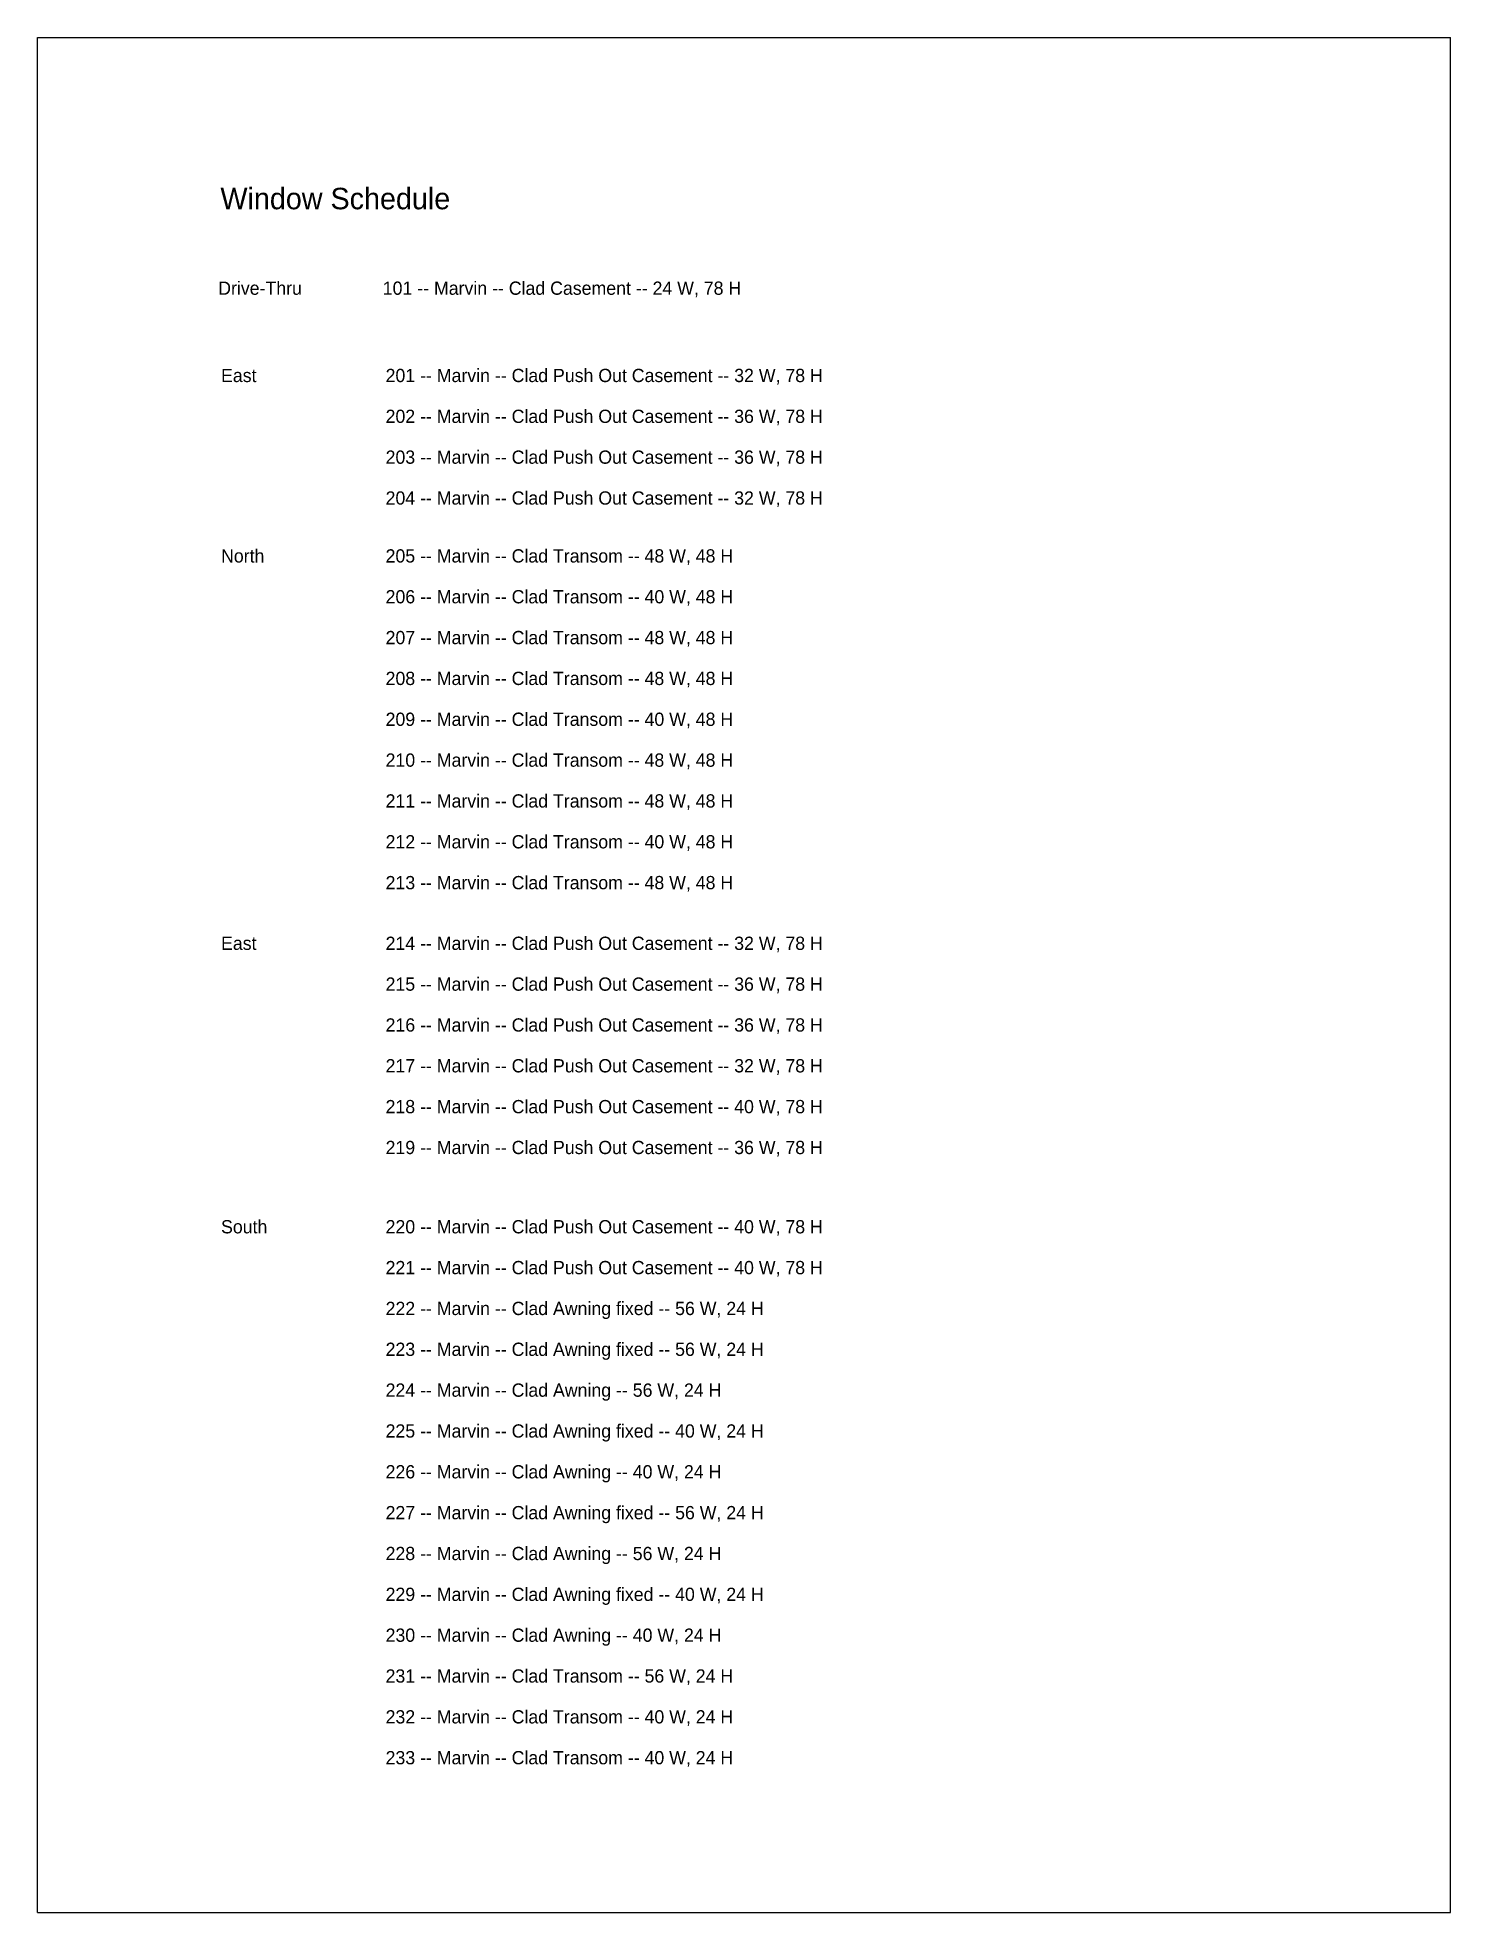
# Model space of a CAD drawing. Header units: inches. Extents: x 1267 to 6358, y -2516 to 3346.
# Drawn here: x 5470 to 5975, y 558 to 1228 of the extents above; entities that cross this region are included whole.
import ezdxf

# ---------------------------------------------------------------- set-up
doc = ezdxf.new("R2010")
doc.units = ezdxf.units.IN
doc.header["$MEASUREMENT"] = 0
doc.layers.add('const', color=7, linetype='Continuous')

msp = doc.modelspace()

# ---------------------------------------------------------------- texts
at = {"layer": 'const', "attachment_point": 1}
for s, insert, char_height, width in [('Window Schedule', (5535.86, 1174.7), 7.6721, 2925.3552), ('Drive-Thru', (5535.07, 1141.2), 4.736, 1805.7748), ('101 -- Marvin -- Clad Casement -- 24 W, 78 H', (5593.88, 1141.2), 4.7359, 1805.7748), ('East', (5536.08, 1110), 4.736, 1805.7748), ('201 -- Marvin -- Clad Push Out Casement -- 32 W, 78 H', (5594.89, 1110), 4.7359, 1805.7748), ('202 -- Marvin -- Clad Push Out Casement -- 36 W, 78 H', (5594.89, 1095.4), 4.7359, 1805.7748), ('203 -- Marvin -- Clad Push Out Casement -- 36 W, 78 H', (5594.89, 1080.81), 4.7359, 1805.7748), ('204 -- Marvin -- Clad Push Out Casement -- 32 W, 78 H', (5594.89, 1066.21), 4.7359, 1805.7748), ('North', (5536.08, 1045.51), 4.736, 1805.7748), ('205 -- Marvin -- Clad Transom -- 48 W, 48 H', (5594.89, 1045.51), 4.7359, 1805.7748), ('206 -- Marvin -- Clad Transom -- 40 W, 48 H', (5594.89, 1030.92), 4.7359, 1805.7748), ('207 -- Marvin -- Clad Transom -- 48 W, 48 H', (5594.89, 1016.32), 4.7359, 1805.7748), ('208 -- Marvin -- Clad Transom -- 48 W, 48 H', (5594.89, 1001.73), 4.7359, 1805.7748), ('209 -- Marvin -- Clad Transom -- 40 W, 48 H', (5594.89, 987.13), 4.7359, 1805.7748), ('210 -- Marvin -- Clad Transom -- 48 W, 48 H', (5594.89, 972.53), 4.7359, 1805.7748), ('211 -- Marvin -- Clad Transom -- 48 W, 48 H', (5594.89, 957.94), 4.7359, 1805.7748), ('212 -- Marvin -- Clad Transom -- 40 W, 48 H', (5594.89, 943.34), 4.7359, 1805.7748), ('213 -- Marvin -- Clad Transom -- 48 W, 48 H', (5594.89, 928.74), 4.7359, 1805.7748), ('East', (5536.08, 907.06), 4.736, 1805.7748), ('214 -- Marvin -- Clad Push Out Casement -- 32 W, 78 H', (5594.89, 907.06), 4.7359, 1805.7748), ('215 -- Marvin -- Clad Push Out Casement -- 36 W, 78 H', (5594.89, 892.47), 4.7359, 1805.7748), ('216 -- Marvin -- Clad Push Out Casement -- 36 W, 78 H', (5594.89, 877.87), 4.7359, 1805.7748), ('217 -- Marvin -- Clad Push Out Casement -- 32 W, 78 H', (5594.89, 863.28), 4.7359, 1805.7748), ('218 -- Marvin -- Clad Push Out Casement -- 40 W, 78 H', (5594.89, 848.68), 4.7359, 1805.7748), ('219 -- Marvin -- Clad Push Out Casement -- 36 W, 78 H', (5594.89, 834.08), 4.7359, 1805.7748), ('South', (5536.08, 805.75), 4.736, 1805.7748), ('220 -- Marvin -- Clad Push Out Casement -- 40 W, 78 H', (5594.89, 805.75), 4.7359, 1805.7748), ('221 -- Marvin -- Clad Push Out Casement -- 40 W, 78 H', (5594.89, 791.15), 4.7359, 1805.7748), ('222 -- Marvin -- Clad Awning fixed -- 56 W, 24 H', (5594.89, 776.55), 4.7359, 1805.7748), ('223 -- Marvin -- Clad Awning fixed -- 56 W, 24 H', (5594.89, 761.96), 4.7359, 1805.7748), ('224 -- Marvin -- Clad Awning -- 56 W, 24 H', (5594.89, 747.36), 4.7359, 1805.7748), ('225 -- Marvin -- Clad Awning fixed -- 40 W, 24 H', (5594.89, 732.76), 4.7359, 1805.7748), ('226 -- Marvin -- Clad Awning -- 40 W, 24 H', (5594.89, 718.17), 4.7359, 1805.7748), ('227 -- Marvin -- Clad Awning fixed -- 56 W, 24 H', (5594.89, 703.57), 4.7359, 1805.7748), ('228 -- Marvin -- Clad Awning -- 56 W, 24 H', (5594.89, 688.97), 4.7359, 1805.7748), ('229 -- Marvin -- Clad Awning fixed -- 40 W, 24 H', (5594.89, 674.38), 4.7359, 1805.7748), ('230 -- Marvin -- Clad Awning -- 40 W, 24 H', (5594.89, 659.78), 4.7359, 1805.7748), ('231 -- Marvin -- Clad Transom -- 56 W, 24 H', (5594.89, 645.19), 4.7359, 1805.7748), ('232 -- Marvin -- Clad Transom -- 40 W, 24 H', (5594.89, 630.59), 4.7359, 1805.7748), ('233 -- Marvin -- Clad Transom -- 40 W, 24 H', (5594.89, 615.99), 4.7359, 1805.7748)]:
    msp.add_mtext(s, dxfattribs=dict(at, insert=insert, char_height=char_height, width=width))

# ---------------------------------------------------------------- linework, layer by layer
for p, q in [((5470.48, 558.29), (5470.48, 1228.42)), ((5470.48, 1228.42), (5975.49, 1228.42)), ((5975.49, 558.29), (5975.49, 1228.42)), ((5470.48, 558.29), (5975.49, 558.29))]:
    msp.add_line(p, q)

msp.set_redraw_order([(e.dxf.handle, doc.entitydb.next_handle()) for e in msp.query("TEXT MTEXT ATTDEF DIMENSION ARC_DIMENSION")])  # texts and dimensions are drawn at this point

doc.saveas('drawing.dxf')
